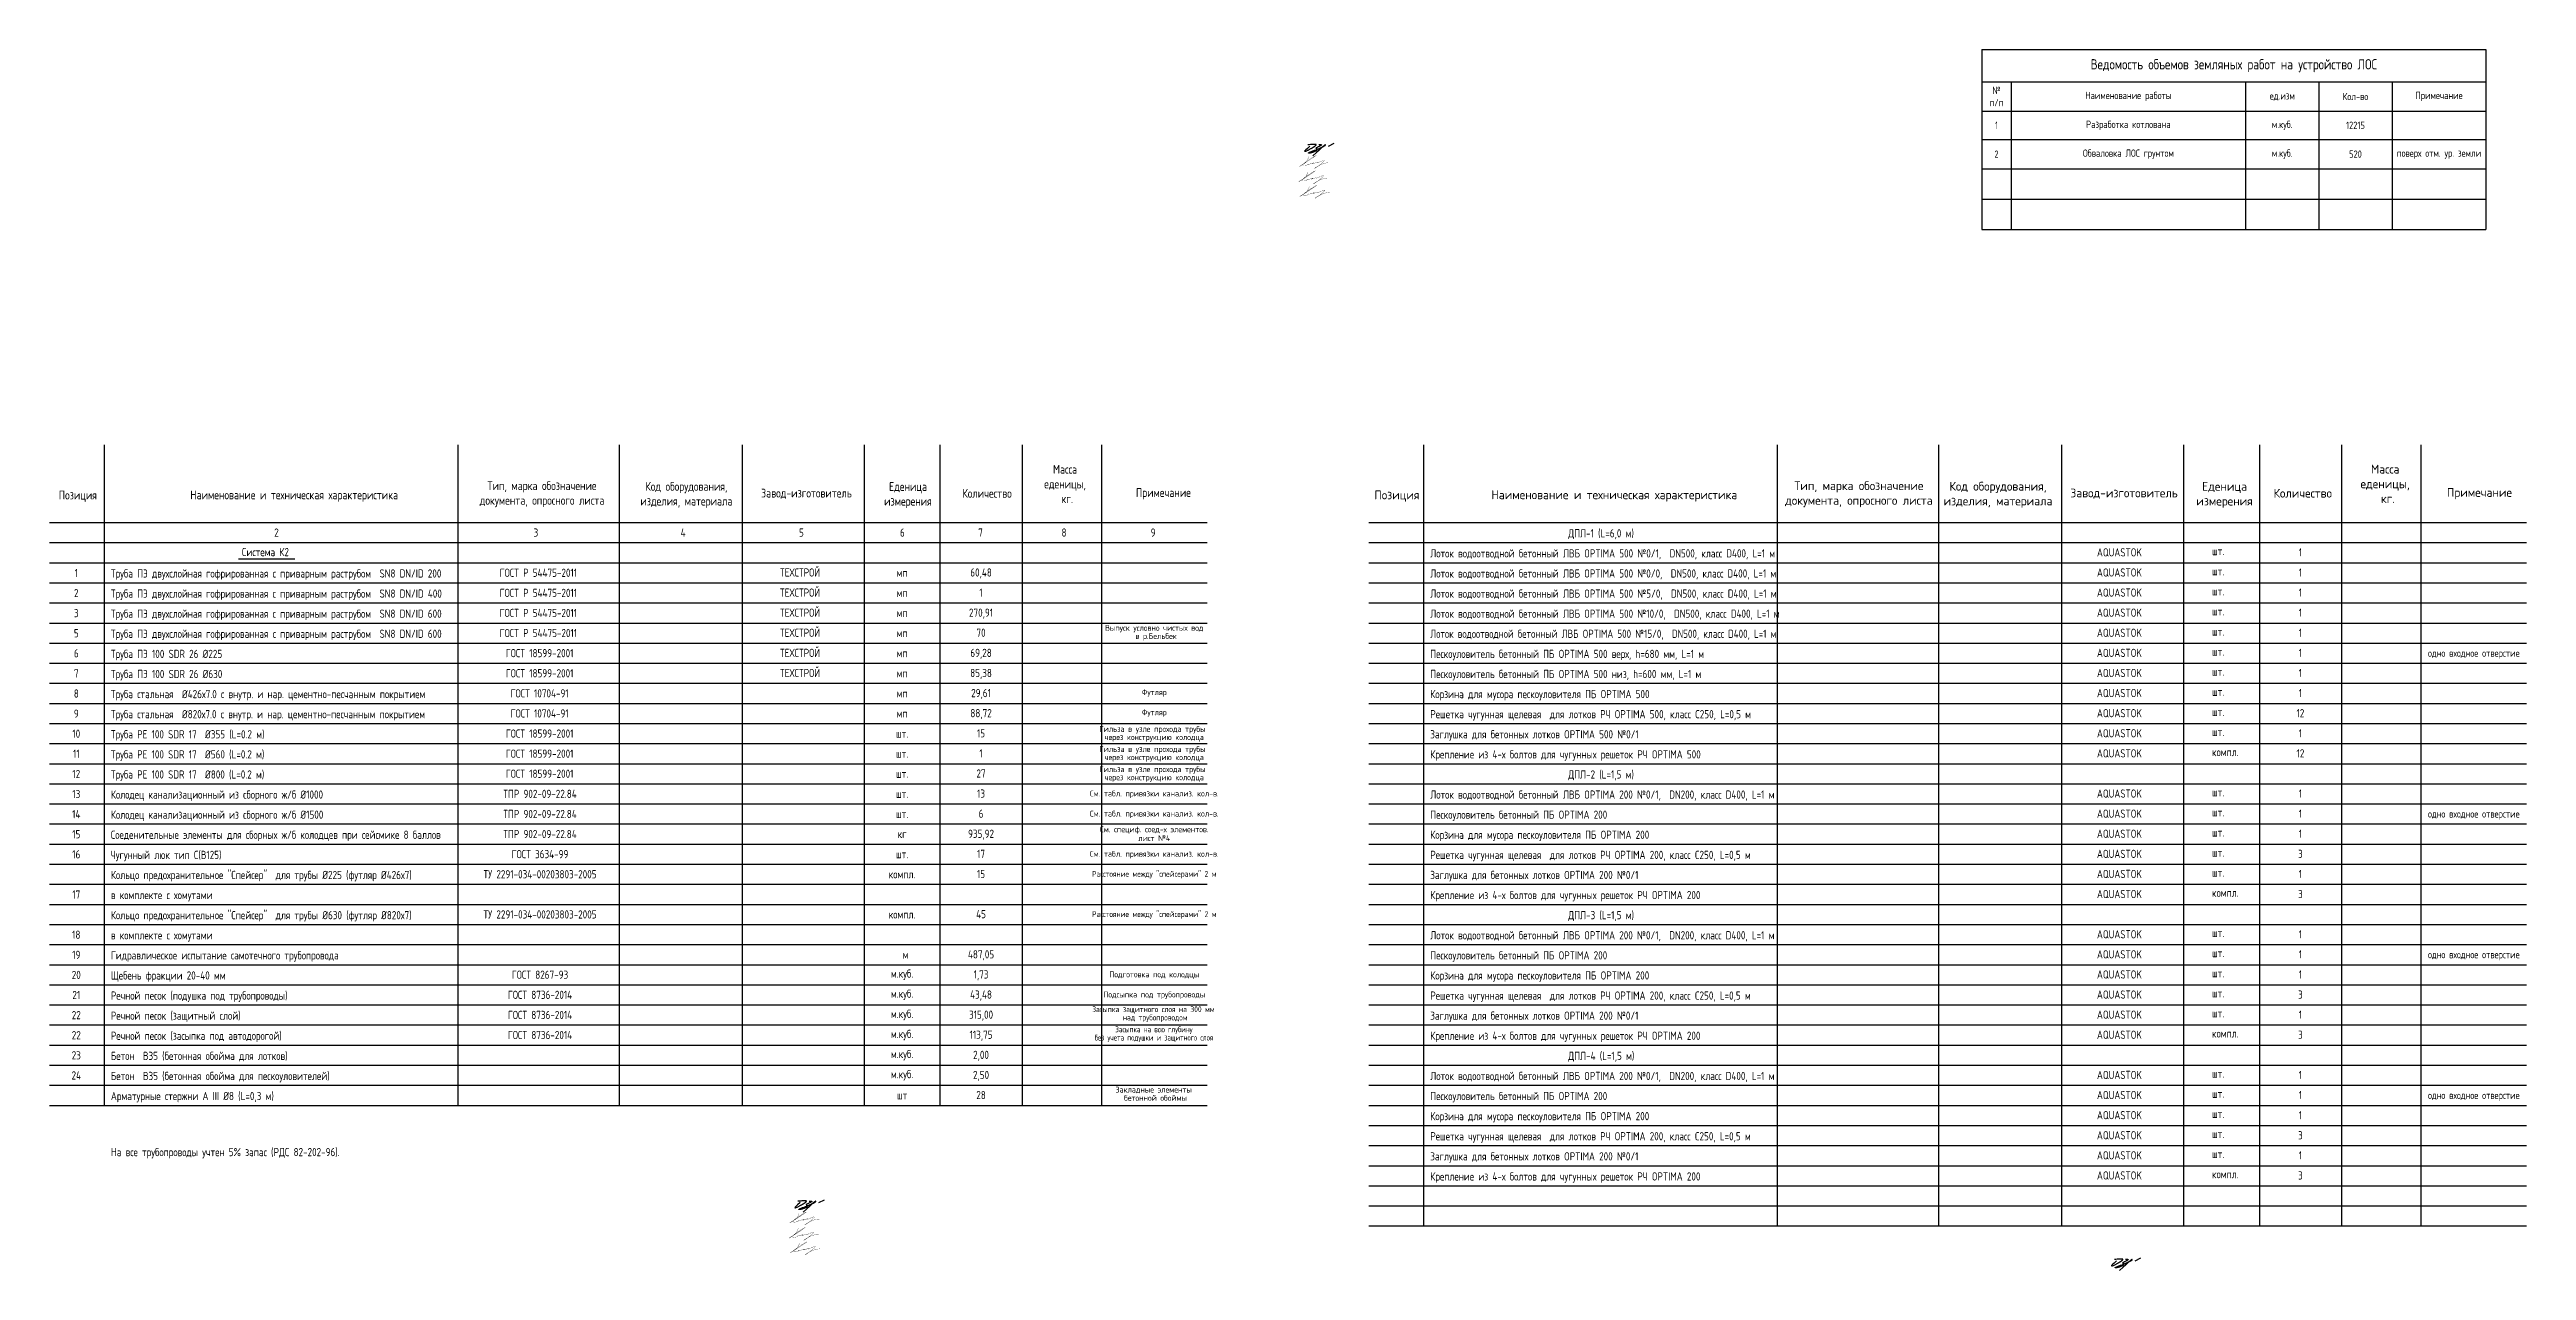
# Model space of a CAD drawing. Header units: millimetres. Extents: x 24859265 to 26550985, y 32092698 to 33532929.
# Drawn here: x 26065992 to 26150515, y 32955167 to 32996811 of the extents above; entities that cross this region are included whole.
import ezdxf
from ezdxf.enums import TextEntityAlignment as Align

# ---------------------------------------------------------------- set-up
doc = ezdxf.new("R2010")
doc.units = ezdxf.units.MM
doc.layers.add('подпись', color=7, linetype='Continuous', lineweight=25)
doc.styles.add('GOST 2.304', font='GOST_0.TTF')

msp = doc.modelspace()

# ---------------------------------------------------------------- texts
at = {"color": 7, "style": 'GOST 2.304'}
for s, height, p in [('2', 279.9942, (26073658.6758, 32980196.263)), ('3', 279.9942, (26082508.9625, 32980196.263)), ('4', 279.9942, (26087528.8809, 32980196.263)), ('5', 279.9942, (26091566.8536, 32980196.263)), ('6', 279.9942, (26095011.9924, 32980196.263)), ('7', 279.9942, (26097681.9101, 32980196.263)), ('8', 279.9942, (26100525.9403, 32980196.263)), ('9', 279.9942, (26103568.8888, 32980196.263)), ('ДПЛ-1 (L=6,0 м)', 279.994209, (26117815.8179, 32980171.2174)), ('Cистема К2 ', 279.994209, (26072550.0751, 32979530.6244)), ('Лоток водоотводной бетонный ЛВБ OPTIMA 500 №0/1,  DN500, класс D400, L=1 м', 279.994209, (26113108.3566, 32979485.646)), ('шт.', 279.99421, (26139784.2745, 32979563.6245)), ('Труба ПЭ двухслойная гофрированная с приварным раструбом  SN8 DN/ID 200', 279.994209, (26068084.6808, 32978800.0745)), ('Лоток водоотводной бетонный ЛВБ OPTIMA 500 №0/0,  DN500, класс D400, L=1 м', 279.994209, (26113108.3566, 32978800.0745)), ('шт.', 279.99421, (26139784.2745, 32978878.0531)), ('Труба ПЭ двухслойная гофрированная с приварным раструбом  SN8 DN/ID 400 ', 279.994209, (26068084.6808, 32978114.5031)), ('Лоток водоотводной бетонный ЛВБ OPTIMA 500 №5/0,  DN500, класс D400, L=1 м', 279.994209, (26113108.3566, 32978114.5031)), ('шт.', 279.99421, (26139784.2745, 32978192.4816)), ('Труба ПЭ двухслойная гофрированная с приварным раструбом  SN8 DN/ID 600 ', 279.994209, (26068084.6808, 32977428.9317)), ('Труба ПЭ двухслойная гофрированная с приварным раструбом  SN8 DN/ID 600 ', 279.994209, (26068084.6808, 32976743.3603)), ('Лоток водоотводной бетонный ЛВБ OPTIMA 500 №10/0,  DN500, класс D400, L=1 м', 279.994209, (26113108.3566, 32977428.9317)), ('шт.', 279.99421, (26139784.2745, 32977506.9102)), ('шт.', 279.99421, (26139784.2745, 32976821.3388)), ('Труба ПЭ 100 SDR 26 %%C225', 279.994209, (26068084.6808, 32976057.7888)), ('Пескоуловитель бетонный ПБ OPTIMA 500 верх, h=680 мм, L=1 м', 279.994209, (26113108.3566, 32976057.7888)), ('шт.', 279.99421, (26139784.2745, 32976135.7674)), ('шт.', 279.99421, (26139784.2745, 32976135.7674)), ('Труба ПЭ 100 SDR 26 %%C630', 279.994209, (26068084.6808, 32975372.2174)), ('Пескоуловитель бетонный ПБ OPTIMA 500 низ, h=600 мм, L=1 м', 279.994209, (26113108.3566, 32975372.2174)), ('шт.', 279.99421, (26139784.2745, 32975450.1959)), ('Труба стальная  %%C426х7.0 с внутр. и нар. цементно-песчанным покрытием', 279.994209, (26068084.6808, 32974686.646)), ('Корзина для мусора пескоуловителя ПБ OPTIMA 500', 279.994209, (26113108.3566, 32974686.646)), ('шт.', 279.99421, (26139784.2745, 32974764.6245)), ('Труба стальная  %%C820х7.0 с внутр. и нар. цементно-песчанным покрытием', 279.994209, (26068084.6808, 32974001.0745)), ('Труба PE 100 SDR 17  %%C355 (L=0.2 м) ', 279.994209, (26068084.6808, 32973315.5031)), ('Заглушка для бетонных лотков OPTIMA 500 №0/1', 279.994209, (26113108.3566, 32973315.5031)), ('Решетка чугунная щелевая  для лотков РЧ OPTIMA 500, класс C250, L=0,5 м', 279.994209, (26113108.3566, 32974001.0745)), ('шт.', 279.99421, (26139784.2745, 32974079.0531)), ('шт.', 279.99421, (26139784.2745, 32973393.4817)), ('Труба PE 100 SDR 17  %%C560 (L=0.2 м) ', 279.994209, (26068084.6808, 32972629.9317)), ('Крепление из 4-х болтов для чугунных решеток РЧ OPTIMA 500', 279.994209, (26113108.3566, 32972629.9317)), ('компл.', 279.99421, (26139784.2745, 32972707.9102)), ('Труба PE 100 SDR 17  %%C800 (L=0.2 м) ', 279.994209, (26068084.6808, 32971944.3603)), ('ДПЛ-2 (L=1,5 м)', 279.994209, (26117815.8179, 32971944.3603)), ('Колодец канализационный из сборного ж/б %%C1000', 279.994209, (26068084.6808, 32971258.7888)), ('Лоток водоотводной бетонный ЛВБ OPTIMA 200 №0/1,  DN200, класс D400, L=1 м', 279.994209, (26113108.3566, 32971258.7888)), ('шт.', 279.99421, (26139784.2745, 32971336.7674)), ('Соеденительные элементы для сборных ж/б колодцев при сейсмике 8 баллов', 279.994209, (26068084.6808, 32969887.646)), ('Колодец канализационный из сборного ж/б %%C1500', 279.994209, (26068084.6808, 32970573.2174)), ('Пескоуловитель бетонный ПБ OPTIMA 200 ', 279.994209, (26113108.3566, 32970573.2174)), ('Корзина для мусора пескоуловителя ПБ OPTIMA 200', 279.994209, (26113108.3566, 32969887.646)), ('шт.', 279.99421, (26139784.2745, 32970651.196)), ('шт.', 279.99421, (26139784.2745, 32969965.6245)), ('Чугунный люк тип С(В125) ', 279.994209, (26068084.6808, 32969202.0746)), ('Решетка чугунная щелевая  для лотков РЧ OPTIMA 200, класс C250, L=0,5 м', 279.994209, (26113108.3566, 32969202.0746)), ('шт.', 279.99421, (26139784.2745, 32969280.0531)), ('Кольцо предохранительное "Спейсер"  для трубы %%C225 (футляр %%C426х7)', 279.994209, (26068084.6808, 32968516.5031)), ('Заглушка для бетонных лотков OPTIMA 200 №0/1', 279.994209, (26113108.3566, 32968516.5031)), ('шт.', 279.99421, (26139784.2745, 32968594.4817)), ('в комплекте с хомутами', 279.994209, (26068084.6808, 32967830.9317)), ('Крепление из 4-х болтов для чугунных решеток РЧ OPTIMA 200', 279.994209, (26113108.3566, 32967830.9317)), ('компл.', 279.99421, (26139784.2745, 32967908.9102)), ('Кольцо предохранительное "Спейсер"  для трубы %%C630 (футляр %%C820х7)', 279.994209, (26068084.6808, 32967145.3603)), ('ДПЛ-3 (L=1,5 м)', 279.994209, (26117815.8179, 32967145.3603)), ('в комплекте с хомутами', 279.994209, (26068084.6808, 32966459.7889)), ('Гидравлическое испытание самотечного трубопровода ', 279.994209, (26068084.6808, 32965774.2174)), ('Лоток водоотводной бетонный ЛВБ OPTIMA 200 №0/1,  DN200, класс D400, L=1 м', 279.994209, (26113108.3566, 32966459.7889)), ('Пескоуловитель бетонный ПБ OPTIMA 200 ', 279.994209, (26113108.3566, 32965774.2174)), ('шт.', 279.99421, (26139784.2745, 32966537.7674)), ('шт.', 279.99421, (26139784.2745, 32965852.196)), ('Щебень фракции 20-40 мм ', 279.994209, (26068084.6808, 32965088.646)), ('Корзина для мусора пескоуловителя ПБ OPTIMA 200', 279.994209, (26113108.3566, 32965088.646)), ('шт.', 279.99421, (26139784.2745, 32965166.6245)), ('Речной песок (подушка под трубопроводы)', 279.994209, (26068084.6808, 32964403.0746)), ('Решетка чугунная щелевая  для лотков РЧ OPTIMA 200, класс C250, L=0,5 м', 279.994209, (26113108.3566, 32964403.0746)), ('шт.', 279.99421, (26139784.2745, 32964481.0531)), ('Речной песок (защитный слой)', 279.994209, (26068084.6808, 32963717.5031)), ('Заглушка для бетонных лотков OPTIMA 200 №0/1', 279.994209, (26113108.3566, 32963717.5031)), ('шт.', 279.99421, (26139784.2745, 32963795.4817)), ('Речной песок (засыпка под автодорогой)', 279.994209, (26068084.6808, 32963031.9317)), ('Бетон  В35 (бетонная обойма для лотков)', 279.994209, (26068084.6808, 32962346.3603)), ('Крепление из 4-х болтов для чугунных решеток РЧ OPTIMA 200', 279.994209, (26113108.3566, 32963031.9317)), ('ДПЛ-4 (L=1,5 м)', 279.994209, (26117815.8179, 32962346.3603)), ('компл.', 279.99421, (26139784.2745, 32963109.9103)), ('Бетон  В35 (бетонная обойма для пескоуловителей)', 279.994209, (26068084.6808, 32961660.7889)), ('Лоток водоотводной бетонный ЛВБ OPTIMA 200 №0/1,  DN200, класс D400, L=1 м', 279.994209, (26113108.3566, 32961660.7889)), ('шт.', 279.99421, (26139784.2745, 32961738.7674)), ('Арматурные стержни А III %%C8 (L=0,3 м)', 279.994209, (26068084.6808, 32960975.2174)), ('Пескоуловитель бетонный ПБ OPTIMA 200 ', 279.994209, (26113108.3566, 32960975.2174)), ('шт.', 279.99421, (26139784.2745, 32961053.196)), ('Корзина для мусора пескоуловителя ПБ OPTIMA 200', 279.994209, (26113108.3566, 32960289.646)), ('шт.', 279.99421, (26139784.2745, 32960367.6246)), ('На все трубопроводы учтен 5%%% запас (РДС 82-202-96).', 279.994209, (26068084.6808, 32959063.7092)), ('Заглушка для бетонных лотков OPTIMA 200 №0/1', 279.994209, (26113108.3566, 32958918.5032)), ('Решетка чугунная щелевая  для лотков РЧ OPTIMA 200, класс C250, L=0,5 м', 279.994209, (26113108.3566, 32959604.0746)), ('шт.', 279.99421, (26139784.2745, 32959682.0531)), ('шт.', 279.99421, (26139784.2745, 32958996.4817)), ('Крепление из 4-х болтов для чугунных решеток РЧ OPTIMA 200', 279.994209, (26113108.3566, 32958232.9317)), ('компл.', 279.99421, (26139784.2745, 32958310.9103))]:
    msp.add_text(s, height=height, dxfattribs=at).set_placement(p)
for s, height, p in [('AQUASTOK', 279.99421, (26136625.1074, 32979659.7269)), ('1', 279.9942, (26142802.3359, 32979659.7269)), ('1', 279.9942, (26066904.3131, 32978958.5023)), ('ТЕХСТРОЙ', 279.99421, (26091601.4316, 32978974.1555)), ('60,48', 279.99421, (26097778.6601, 32978974.1555)), ('AQUASTOK', 279.99421, (26136625.1074, 32978974.1555)), ('1', 279.9942, (26142802.3359, 32978974.1555)), ('2', 279.9942, (26066904.3131, 32978272.9309)), ('ТЕХСТРОЙ', 279.99421, (26091601.4316, 32978288.584)), ('ТЕХСТРОЙ', 279.99421, (26091601.4316, 32977603.0126)), ('1', 279.9942, (26097778.6601, 32978288.584)), ('AQUASTOK', 279.99421, (26136625.1074, 32978288.584)), ('1', 279.9942, (26142802.3359, 32978288.584)), ('3', 279.9942, (26066904.3131, 32977587.3595)), ('5', 279.9942, (26066904.3131, 32976901.788)), ('ТЕХСТРОЙ', 279.99421, (26091601.4316, 32976917.4412)), ('270,91', 279.99421, (26097778.6601, 32977603.0126)), ('70', 279.99421, (26097778.6601, 32976917.4412)), ('Выпуск условно чистых вод', 200, (26103689.0417, 32977086.35)), ('AQUASTOK', 279.99421, (26136625.1074, 32977603.0126)), ('AQUASTOK', 279.99421, (26136625.1074, 32976917.4412)), ('1', 279.9942, (26142802.3359, 32977603.0126)), ('1', 279.9942, (26142802.3359, 32976917.4412)), ('6', 279.9942, (26066904.3131, 32976216.2166)), ('ТЕХСТРОЙ', 279.99421, (26091601.4316, 32976231.8698)), ('69,28', 279.99421, (26097778.6601, 32976231.8698)), (' в р.Бельбек', 200, (26103689.0417, 32976806.6992)), ('AQUASTOK', 279.99421, (26136625.1074, 32976231.8698)), ('AQUASTOK', 279.99421, (26136625.1074, 32976231.8698)), ('1', 279.9942, (26142802.3359, 32976231.8698)), ('1', 279.9942, (26142802.3359, 32976231.8698)), ('одно входное отверстие', 250, (26148718.5306, 32976223.4373)), ('7', 279.9942, (26066904.3131, 32975530.6452)), ('ТЕХСТРОЙ', 279.99421, (26091601.4316, 32975546.2983)), ('85,38', 279.99421, (26097778.6601, 32975546.2983)), ('AQUASTOK', 279.99421, (26136625.1074, 32975546.2983)), ('1', 279.9942, (26142802.3359, 32975546.2983)), ('8', 279.9942, (26066904.3131, 32974845.0738)), ('29,61', 279.99421, (26097778.6601, 32974860.7269)), ('Футляр', 200, (26103689.0417, 32974890.4018)), ('AQUASTOK', 279.99421, (26136625.1074, 32974860.7269)), ('1', 279.9942, (26142802.3359, 32974860.7269)), ('10', 279.99421, (26066904.3131, 32973473.9309)), ('9', 279.9942, (26066904.3131, 32974159.5023)), ('88,72', 279.99421, (26097778.6601, 32974175.1555)), ('15', 279.99421, (26097778.6601, 32973489.5841)), ('Гильза в узле прохода трубы ', 200, (26103689.0417, 32973636.1555)), ('Футляр', 200, (26103689.0417, 32974204.8304)), ('AQUASTOK', 279.99421, (26136625.1074, 32974175.1555)), ('AQUASTOK', 279.99421, (26136625.1074, 32973489.5841)), ('12', 279.99421, (26142802.3359, 32974175.1555)), ('1', 279.9942, (26142802.3359, 32973489.5841)), ('11', 279.99421, (26066904.3131, 32972788.3595)), ('1', 279.9942, (26097778.6601, 32972804.0126)), ('Гильза в узле прохода трубы ', 200, (26103689.0417, 32972950.5841)), ('через конструкцию колодца', 200, (26103689.0417, 32973358.0229)), ('через конструкцию колодца', 200, (26103689.0417, 32972672.4515)), ('AQUASTOK', 279.99421, (26136625.1074, 32972804.0126)), ('12', 279.99421, (26142802.3359, 32972804.0126)), ('12', 279.99421, (26066904.3131, 32972102.7881)), ('27', 279.99421, (26097778.6601, 32972118.4412)), ('Гильза в узле прохода трубы ', 200, (26103689.0417, 32972265.0126)), ('через конструкцию колодца', 200, (26103689.0417, 32971986.8801)), ('13', 279.99421, (26066904.3131, 32971417.2166)), ('13', 279.99421, (26097778.6601, 32971432.8698)), ('См. табл. привязки канализ. кол-в.', 200, (26103689.0417, 32971434.2694)), ('AQUASTOK', 279.99421, (26136625.1074, 32971432.8698)), ('1', 279.9942, (26142802.3359, 32971432.8698)), ('14', 279.99421, (26066904.3131, 32970731.6452)), ('15', 279.99421, (26066904.3131, 32970046.0738)), ('935,92', 279.99421, (26097778.6601, 32970061.7269)), ('6', 279.9942, (26097778.6601, 32970747.2983)), ('См. табл. привязки канализ. кол-в.', 200, (26103689.0417, 32970748.698)), ('См. специф. соед-х элементов.', 200, (26103689.0417, 32970213.1266)), ('AQUASTOK', 279.99421, (26136625.1074, 32970747.2983)), ('AQUASTOK', 279.99421, (26136625.1074, 32970061.7269)), ('1', 279.9942, (26142802.3359, 32970747.2983)), ('1', 279.9942, (26142802.3359, 32970061.7269)), ('одно входное отверстие', 250, (26148718.5306, 32970738.8659)), ('16', 279.99421, (26066904.3131, 32969360.5024)), ('17', 279.99421, (26097778.6601, 32969376.1555)), ('См. табл. привязки канализ. кол-в.', 200, (26103689.0417, 32969377.5551)), ('лист №4', 200, (26103689.0417, 32969913.1266)), ('AQUASTOK', 279.99421, (26136625.1074, 32969376.1555)), ('3', 279.9942, (26142802.3359, 32969376.1555)), ('15', 279.99421, (26097778.6601, 32968690.5841)), ('AQUASTOK', 279.99421, (26136625.1074, 32968690.5841)), ('1', 279.9942, (26142802.3359, 32968690.5841)), ('17', 279.99421, (26066904.3131, 32967989.3595)), ('AQUASTOK', 279.99421, (26136625.1074, 32968005.0126)), ('3', 279.9942, (26142802.3359, 32968005.0126)), ('45', 279.99421, (26097778.6601, 32967319.4412)), ('AQUASTOK', 279.99421, (26136625.1074, 32966633.8698)), ('1', 279.9942, (26142802.3359, 32966633.8698)), ('18', 279.99421, (26066904.3131, 32966618.2166)), ('19', 279.99421, (26066904.3131, 32965932.6452)), ('487,05', 279.99421, (26097778.6601, 32965948.2984)), ('AQUASTOK', 279.99421, (26136625.1074, 32965948.2984)), ('1', 279.9942, (26142802.3359, 32965948.2984)), ('одно входное отверстие', 250, (26148718.5306, 32965939.8659)), ('20', 279.99421, (26066904.3131, 32965247.0738)), ('1,73', 279.99421, (26097778.6601, 32965262.7269)), ('Подготовка под колодцы', 200, (26103689.0417, 32965264.1266)), ('AQUASTOK', 279.99421, (26136625.1074, 32965262.7269)), ('1', 279.9942, (26142802.3359, 32965262.7269)), ('21', 279.99421, (26066904.3131, 32964561.5024)), ('43,48', 279.99421, (26097778.6601, 32964577.1555)), ('Подсыпка под трубопроводы', 200, (26103689.0417, 32964578.5551)), ('AQUASTOK', 279.99421, (26136625.1074, 32964577.1555)), ('3', 279.9942, (26142802.3359, 32964577.1555)), ('22', 279.99421, (26066904.3131, 32963875.9309)), ('315,00', 279.99421, (26097778.6601, 32963891.5841)), ('AQUASTOK', 279.99421, (26136625.1074, 32963891.5841)), ('1', 279.9942, (26142802.3359, 32963891.5841)), ('23', 279.99421, (26066904.3131, 32962504.7881)), ('22', 279.99421, (26066904.3131, 32963190.3595)), ('113,75', 279.99421, (26097778.6601, 32963206.0127)), ('2,00', 279.99421, (26097778.6601, 32962520.4412)), ('AQUASTOK', 279.99421, (26136625.1074, 32963206.0127)), ('3', 279.9942, (26142802.3359, 32963206.0127)), ('24', 279.99421, (26066904.3131, 32961819.2167)), ('2,50', 279.99421, (26097778.6601, 32961834.8698)), ('AQUASTOK', 279.99421, (26136625.1074, 32961834.8698)), ('1', 279.9942, (26142802.3359, 32961834.8698)), ('28', 279.99421, (26097778.6601, 32961149.2984)), ('Закладные элементы ', 200, (26103732.6801, 32961334.5955)), ('бетонной обоймы', 200, (26103732.6801, 32961051.7104)), ('AQUASTOK', 279.99421, (26136625.1074, 32961149.2984)), ('1', 279.9942, (26142802.3359, 32961149.2984)), ('одно входное отверстие', 250, (26148718.5306, 32961140.8659)), ('AQUASTOK', 279.99421, (26136625.1074, 32960463.727)), ('1', 279.9942, (26142802.3359, 32960463.727)), ('AQUASTOK', 279.99421, (26136625.1074, 32959778.1555)), ('AQUASTOK', 279.99421, (26136625.1074, 32959092.5841)), ('3', 279.9942, (26142802.3359, 32959778.1555)), ('1', 279.9942, (26142802.3359, 32959092.5841)), ('AQUASTOK', 279.99421, (26136625.1074, 32958407.0127)), ('3', 279.9942, (26142802.3359, 32958407.0127))]:
    msp.add_text(s, height=height, dxfattribs=at).set_placement(p, align=Align.MIDDLE_CENTER)
for s, height, p in [('ГОСТ Р 54475-2011', 279.994209, (26082673.3647, 32978965.447)), ('мп', 279.99421, (26095084.1713, 32978964.8514)), ('ГОСТ Р 54475-2011', 279.994209, (26082673.3647, 32978279.8755)), ('мп', 279.99421, (26095084.1713, 32978279.28)), ('ГОСТ Р 54475-2011', 279.994209, (26082673.3647, 32977594.3041)), ('ГОСТ Р 54475-2011', 279.994209, (26082673.3647, 32976908.7327)), ('мп', 279.99421, (26095084.1713, 32977593.7085)), ('мп', 279.99421, (26095084.1713, 32976908.1371)), ('ГОСТ 18599-2001', 279.994209, (26082715.8158, 32976223.1613)), ('мп', 279.99421, (26095084.1713, 32976222.5657)), ('ГОСТ 18599-2001', 279.994209, (26082715.8158, 32975537.5898)), ('мп', 279.99421, (26095084.1713, 32975536.9943)), ('ГОСТ 10704-91', 279.994209, (26082715.8158, 32974852.0184)), ('мп', 279.99421, (26095084.1713, 32974851.4228)), ('ГОСТ 18599-2001', 279.994209, (26082715.8158, 32973480.8756)), ('ГОСТ 10704-91', 279.994209, (26082715.8158, 32974166.447)), ('шт.', 279.99421, (26095084.1713, 32973480.28)), ('мп', 279.99421, (26095084.1713, 32974165.8514)), ('ГОСТ 18599-2001', 279.994209, (26082715.8158, 32972795.3041)), ('шт.', 279.99421, (26095084.1713, 32972794.7086)), ('ГОСТ 18599-2001', 279.994209, (26082715.8158, 32972109.7327)), ('шт.', 279.99421, (26095084.1713, 32972109.1371)), ('ТПР 902-09-22.84', 279.994209, (26082729.0042, 32971424.1613)), ('шт.', 279.99421, (26095084.1713, 32971423.5657)), ('ТПР 902-09-22.84', 279.994209, (26082729.0042, 32970738.5898)), ('ТПР 902-09-22.84', 279.994209, (26082729.0042, 32970053.0184)), ('шт.', 279.99421, (26095084.1713, 32970737.9943)), ('ГОСТ 3634-99', 279.994209, (26082729.0042, 32969367.447)), ('шт.', 279.99421, (26095084.1713, 32969366.8514)), ('кг', 279.99421, (26095084.1713, 32970052.4229)), ('ТУ 2291-034-00203803-2005', 279.994209, (26082729.0042, 32968681.8756)), ('компл.', 279.99421, (26095084.1713, 32968681.28)), ('ТУ 2291-034-00203803-2005', 279.994209, (26082729.0042, 32967310.7327)), ('компл.', 279.99421, (26095084.1713, 32967310.1371)), ('м', 279.9942, (26095202.4514, 32965938.9943)), ('ГОСТ 8267-93', 279.994209, (26082729.0042, 32965254.0184)), ('м.куб.', 279.99421, (26095084.1713, 32965253.4229)), ('ГОСТ 8736-2014', 279.994209, (26082729.0042, 32964568.447)), ('м.куб.', 279.99421, (26095084.1713, 32964567.8514)), ('ГОСТ 8736-2014', 279.994209, (26082729.0042, 32963882.8756)), ('м.куб.', 279.99421, (26095084.1713, 32963882.28)), ('ГОСТ 8736-2014', 279.994209, (26082729.0042, 32963197.3042)), ('м.куб.', 279.99421, (26095084.1713, 32963196.7086)), ('м.куб.', 279.99421, (26095084.1713, 32962511.1372)), ('м.куб.', 279.99421, (26095084.1713, 32961825.5657)), ('шт', 279.99421, (26095084.1713, 32961139.9943))]:
    msp.add_text(s, height=height, dxfattribs=at).set_placement(p, align=Align.MIDDLE)
at = {"color": 7, "style": 'GOST 2.304', "width": 0.99}
msp.add_text('Лоток водоотводной бетонный ЛВБ OPTIMA 500 №15/0,  DN500, класс D400, L=1 м', height=279.994209, dxfattribs=at).set_placement((26113108.3566, 32976743.3603))
at = {"color": 7, "style": 'GOST 2.304'}
for s, width, p in [('Расстояние между "спейсерами" 2 м', 0.95, (26103689.0417, 32968691.9837)), ('Расстояние между "спейсерами" 2 м', 0.95, (26103689.0417, 32967320.8409)), ('Засыпка защитного слоя на 300 мм ', 0.95, (26103720.1607, 32964076.8812)), ('Засыпка на всю глубину ', 0.88, (26103732.6801, 32963391.3098)), ('над трубопроводом', 0.95, (26103720.1607, 32963793.9961)), ('без учета подушки и защитного слоя ', 0.88, (26103732.6801, 32963108.4247))]:
    msp.add_text(s, height=200, dxfattribs=dict(at, width=width)).set_placement(p, align=Align.MIDDLE_CENTER)
at = {"color": 0, "attachment_point": 2, "style": 'GOST 2.304'}
for s, insert, char_height, width in [('Тип, марка обозначение \\Pдокумента, опросного листа', (26082798.2501, 32982086.4895), 300.964966, 5505.924397), ('Код оборудования, изделия, материала', (26087723.4822, 32982060.8148), 300.964966, 3970.046087), ('Еденица измерения', (26095285.7121, 32982056.2007), 300.964966, 2854.506929), ('Масса \\Pеденицы,\\P кг.', (26100645.7382, 32982645.2928), 300.96497, 2854.506929), ('{\\fGOST Common|b0|i0|c204|p34;Тип\\fGOST Common|b0|i0|c186|p34;,\\fGOST Common|b0|i0|c204|p34; марка обозначение документа\\fGOST Common|b0|i0|c186|p34;,\\fGOST Common|b0|i0|c204|p34; опросного листа}', (26127734.2825, 32982084.7331), 300.9649658, 5505.924397), ('{\\fGOST Common|b0|i0|c204|p34;Код оборудования\\fGOST Common|b0|i0|c186|p34;,\\fGOST Common|b0|i0|c204|p34; изделия\\fGOST Common|b0|i0|c186|p34;,\\fGOST Common|b0|i0|c204|p34; материала}', (26132482.0662, 32982065.6438), 300.9649658, 3970.046087), ('{\\fGOST Common|b0|i0|c204|p34;Еденица измерения}', (26140212.1395, 32982061.0297), 300.964966, 2854.506929), ('{\\fGOST Common|b0|i0|c204|p34;Масса \\Pеденицы\\fGOST Common|b0|i0|c186|p34;,\\fGOST Common|b0|i0|c204|p34;\\P кг\\fGOST Common|b0|i0|c186|p34;.}', (26145693.8167, 32982650.1218), 300.964966, 2854.506929), ('Позиция', (26066957.9698, 32981765.033), 300.96497, 1860.9496), ('Наименование и техническая характеристика ', (26074340.4131, 32981770.0738), 300.964966, 9313.302421), ('Завод-изготовитель', (26091822.0987, 32981832.5068), 300.964966, 2854.506929), ('Количество', (26097982.3511, 32981824.3377), 300.96497, 2854.506929), ('Примечание', (26104001.3872, 32981850.1074), 300.96497, 2854.506929), ('{\\fGOST Common|b0|i0|c204|p34;Позиция}', (26111970.1402, 32981769.862), 300.964966, 1860.9496), ('{\\fGOST Common|b0|i0|c204|p34;Наименование и техническая характеристика }', (26119388.4916, 32981774.9028), 300.964966, 9313.302421), ('{\\fGOST Common|b0|i0|c204|p34;Завод\\fGOST Common|b0|i0|c186|p34;-\\fGOST Common|b0|i0|c204|p34;изготовитель}', (26136782.9509, 32981837.3358), 300.9649658, 2854.506929), ('{\\fGOST Common|b0|i0|c204|p34;Количество}', (26142880.1546, 32981829.1667), 300.964966, 2854.506929), ('{\\fGOST Common|b0|i0|c204|p34;Примечание}', (26148911.3051, 32981854.9364), 300.964966, 2854.506929)]:
    msp.add_mtext(s, dxfattribs=dict(at, insert=insert, char_height=char_height, width=width))

# ---------------------------------------------------------------- blocks, each defined once
blk = doc.blocks.new('Косов')
at = {"layer": 'подпись', "color": 5, "lineweight": 30, "const_width": 0.0751}
blk.add_lwpolyline([(0, 0), (-0.07, -0.19), (-0.14, -0.36), (-0.2, -0.51), (-0.26, -0.65), (-0.31, -0.77), (-0.36, -0.87), (-0.41, -0.97), (-0.46, -1.07), (-0.51, -1.16), (-0.56, -1.26), (-0.62, -1.35), (-0.69, -1.44), (-0.76, -1.54), (-0.85, -1.64), (-0.96, -1.74), (-1.09, -1.84), (-1.23, -1.95), (-1.39, -2.06), (-1.57, -2.18), (-1.75, -2.3), (-1.94, -2.42), (-2.13, -2.54), (-2.32, -2.66), (-2.5, -2.78), (-2.67, -2.89), (-2.82, -2.99), (-2.91, -3.07), (-2.94, -3.1), (-2.89, -3.08), (-2.73, -2.99), (-2.46, -2.82), (-2.05, -2.56), (-1.49, -2.2), (-0.83, -1.77), (-0.12, -1.3), (0.58, -0.83), (1.23, -0.4), (1.76, -0.03), (2.13, 0.23), (2.28, 0.36), (2.17, 0.32), (1.85, 0.15), (1.36, -0.14), (0.77, -0.5), (0.14, -0.91), (-0.49, -1.33), (-1.05, -1.73), (-1.5, -2.08), (-1.78, -2.36), (-1.91, -2.57), (-1.92, -2.71), (-1.83, -2.8), (-1.67, -2.85), (-1.46, -2.86), (-1.24, -2.84), (-1.02, -2.81), (-0.84, -2.77), (-0.68, -2.72), (-0.56, -2.67), (-0.46, -2.61), (-0.38, -2.56), (-0.33, -2.5), (-0.29, -2.46), (-0.26, -2.42), (-0.24, -2.38), (-0.23, -2.36), (-0.23, -2.35), (-0.23, -2.34), (-0.24, -2.34), (-0.24, -2.35), (-0.24, -2.36), (-0.25, -2.39), (-0.24, -2.42), (-0.24, -2.46), (-0.23, -2.49), (-0.22, -2.53), (-0.21, -2.56), (-0.2, -2.58), (-0.2, -2.59), (-0.2, -2.59), (-0.2, -2.57), (-0.21, -2.53), (-0.23, -2.49), (-0.24, -2.45), (-0.26, -2.4), (-0.27, -2.36), (-0.29, -2.33), (-0.29, -2.31), (-0.3, -2.31), (-0.29, -2.32), (-0.27, -2.34), (-0.23, -2.36), (-0.17, -2.38), (-0.08, -2.39), (0.03, -2.39), (0.18, -2.36), (0.37, -2.32), (0.58, -2.25), (0.8, -2.18), (1.01, -2.1), (1.21, -2.03), (1.38, -1.97), (1.51, -1.93), (1.58, -1.91), (1.58, -1.93), (1.53, -1.97), (1.45, -2.03), (1.36, -2.09), (1.27, -2.16), (1.21, -2.21), (1.18, -2.25), (1.23, -2.25), (1.34, -2.22), (1.52, -2.17), (1.74, -2.09), (1.98, -2.01), (2.23, -1.93), (2.45, -1.85), (2.64, -1.79), (2.77, -1.76), (2.83, -1.77), (2.83, -1.8), (2.8, -1.84), (2.75, -1.89), (2.71, -1.93), (2.7, -1.96), (2.73, -1.96), (2.83, -1.93), (3.02, -1.85), (3.27, -1.74), (3.56, -1.61), (3.88, -1.47), (4.2, -1.34), (4.49, -1.22), (4.73, -1.14), (4.9, -1.11), (4.99, -1.13), (4.99, -1.2), (4.93, -1.31), (4.8, -1.46), (4.63, -1.64), (4.41, -1.84), (4.17, -2.05), (3.92, -2.27), (3.65, -2.48), (3.39, -2.69), (3.13, -2.89), (2.88, -3.07), (2.64, -3.24), (2.43, -3.39), (2.23, -3.52), (2.07, -3.62), (1.94, -3.7), (1.84, -3.75), (1.79, -3.76), (1.79, -3.74), (1.85, -3.69), (1.97, -3.6), (2.16, -3.47), (2.42, -3.31), (2.75, -3.1), (3.16, -2.87), (3.62, -2.63), (4.14, -2.4), (4.7, -2.19), (5.28, -2.03), (5.89, -1.92), (6.5, -1.88)], dxfattribs=at)
blk = doc.blocks.new('Драничников')
at = {"layer": 'подпись', "color": 5, "lineweight": 30}
for points in [[(1.86, 1.95), (0.94, 1.14), (0.35, 0.58), (0.02, 0.22), (-0.09, 0.03), (-0.03, -0.03), (0.15, 0.02), (0.41, 0.12), (0.7, 0.26), (0.97, 0.39), (1.23, 0.51), (1.47, 0.63), (1.69, 0.74), (1.89, 0.84), (2.08, 0.94), (2.27, 1.04), (2.44, 1.13), (2.6, 1.22), (2.76, 1.31), (2.9, 1.39), (3.04, 1.48), (3.17, 1.56), (3.3, 1.64), (3.42, 1.71), (3.53, 1.78), (3.63, 1.86), (3.73, 1.92), (3.82, 1.99), (3.9, 2.05), (3.98, 2.11), (4.04, 2.17), (4.1, 2.22), (4.15, 2.26), (4.18, 2.3), (4.21, 2.34), (4.23, 2.37), (4.24, 2.4), (4.25, 2.42), (4.25, 2.45), (4.26, 2.47), (4.26, 2.49), (4.26, 2.51), (4.26, 2.53), (4.25, 2.55), (4.25, 2.56), (4.24, 2.58), (4.23, 2.59), (4.22, 2.6), (4.2, 2.61), (4.18, 2.62), (4.14, 2.62), (4.1, 2.63), (4.05, 2.63), (3.99, 2.63), (3.91, 2.63), (3.82, 2.63), (3.7, 2.63), (3.57, 2.63), (3.4, 2.63), (3.19, 2.63), (2.92, 2.61), (2.59, 2.59), (2.18, 2.56), (1.68, 2.52), (1.07, 2.47)], [(5.3, 2.57), (5.53, 2.57), (5.71, 2.57), (5.85, 2.57), (5.97, 2.56), (6.05, 2.56), (6.12, 2.56), (6.17, 2.55), (6.2, 2.55), (6.23, 2.54), (6.25, 2.53), (6.26, 2.52), (6.27, 2.5), (6.28, 2.49), (6.28, 2.47), (6.28, 2.45), (6.28, 2.44), (6.28, 2.41), (6.28, 2.39), (6.26, 2.36), (6.24, 2.33), (6.2, 2.29), (6.13, 2.24), (6.04, 2.18), (5.92, 2.12), (5.77, 2.04), (5.6, 1.95), (5.4, 1.85), (5.2, 1.75), (5.01, 1.66), (4.82, 1.56), (4.65, 1.47), (4.5, 1.4), (4.39, 1.33), (4.31, 1.28), (4.26, 1.24), (4.23, 1.2), (4.22, 1.17), (4.23, 1.15), (4.24, 1.13), (4.26, 1.11), (4.29, 1.1), (4.31, 1.08), (4.34, 1.06), (4.36, 1.04), (4.39, 1.02), (4.41, 1), (4.44, 0.97), (4.46, 0.94), (4.49, 0.9), (4.51, 0.86), (4.52, 0.81), (4.53, 0.76), (4.54, 0.71), (4.54, 0.66), (4.53, 0.6), (4.51, 0.54), (4.48, 0.48), (4.45, 0.41), (4.4, 0.35), (4.34, 0.29), (4.26, 0.22), (4.18, 0.15), (4.08, 0.09), (3.97, 0.03), (3.85, -0.04), (3.72, -0.1), (3.57, -0.16), (3.42, -0.22), (3.27, -0.28), (3.11, -0.33), (2.96, -0.38), (2.81, -0.43), (2.66, -0.47), (2.52, -0.51), (2.39, -0.54), (2.26, -0.58), (2.15, -0.6), (2.04, -0.63), (1.94, -0.65), (1.85, -0.66), (1.77, -0.68), (1.69, -0.69), (1.63, -0.69), (1.58, -0.7), (1.53, -0.7), (1.49, -0.69), (1.46, -0.69), (1.43, -0.68), (1.41, -0.67), (1.39, -0.67), (1.38, -0.65), (1.38, -0.64), (1.38, -0.63), (1.38, -0.61), (1.39, -0.59), (1.41, -0.57), (1.42, -0.55), (1.45, -0.53), (1.49, -0.5), (1.55, -0.47), (1.63, -0.43), (1.73, -0.38), (1.87, -0.32), (2.05, -0.24), (2.26, -0.16), (2.51, -0.06), (2.79, 0.05), (3.08, 0.16), (3.38, 0.28), (3.68, 0.39), (3.98, 0.51), (4.26, 0.62), (4.53, 0.72), (4.77, 0.82), (4.99, 0.91), (5.2, 1), (5.39, 1.08), (5.57, 1.16), (5.74, 1.24), (5.9, 1.31), (6.06, 1.38), (6.2, 1.44), (6.35, 1.51), (6.48, 1.57), (6.61, 1.63), (6.74, 1.7), (6.86, 1.75), (6.97, 1.81), (7.08, 1.87), (7.19, 1.93), (7.28, 1.98), (7.38, 2.04), (7.46, 2.09), (7.54, 2.14), (7.62, 2.18), (7.68, 2.23), (7.74, 2.27), (7.79, 2.3), (7.83, 2.33), (7.86, 2.36), (7.88, 2.39), (7.89, 2.41), (7.9, 2.43), (7.89, 2.44), (7.88, 2.46), (7.86, 2.46), (7.83, 2.46), (7.79, 2.46), (7.75, 2.45), (7.7, 2.43), (7.64, 2.41), (7.57, 2.37), (7.5, 2.32), (7.37, 2.21), (7.15, 2.02), (6.78, 1.7), (6.24, 1.21), (5.46, 0.51), (4.41, -0.44), (3.03, -1.67)], [(8.98, 1.97), (11.17, 3.08)]]:
    blk.add_lwpolyline(points, dxfattribs=at)
blk = doc.blocks.new('*T543')
at = {"color": 0, "linetype": 'ByBlock', "lineweight": -2, "transparency": 16777216}
for p, q in [((0, 0), (17200, 0)), ((0, 0), (0, -6143)), ((17200, 0), (17200, -6143)), ((0, -1100), (17200, -1100)), ((1000, -1100), (1000, -6143)), ((9000, -1100), (9000, -6143)), ((11500, -1100), (11500, -6143)), ((14000, -1100), (14000, -6143)), ((0, -2101), (17200, -2101)), ((0, -3067), (17200, -3067)), ((0, -4067), (17200, -4067)), ((0, -5105), (17200, -5105)), ((0, -6143), (17200, -6143))]:
    blk.add_line(p, q, dxfattribs=at)
at = {"color": 0, "transparency": 16777216, "attachment_point": 5, "style": 'GOST 2.304'}
for s, insert, char_height, width in [('Ведомость объемов земляных работ на устройство ЛОС', (8600, -550), 350, 16900), ('№ п/п', (500, -1600), 250, 700), ('Наименование работы', (5000, -1600), 250, 7700), ('ед.изм', (10250, -1600), 250, 2200), ('Кол-во', (12750, -1600), 250, 2200), ('Примечание', (15600, -1600), 250, 2900), ('1', (500, -2584), 250, 700), ('Разработка котлована', (5000, -2584), 250, 7700), ('м.куб.', (10250, -2584), 250, 2200), ('12215', (12750, -2584), 250, 2200), ('2', (500, -3567), 250, 700), ('Обваловка ЛОС грунтом', (5000, -3567), 250, 7700), ('м.куб.', (10250, -3567), 250, 2200), ('520', (12750, -3567), 250, 2200), ('поверх отм. ур. земли', (15600, -3567), 250, 2900)]:
    blk.add_mtext(s, dxfattribs=dict(at, insert=insert, char_height=char_height, width=width))

# ---------------------------------------------------------------- linework, layer by layer
at = {"ltscale": 2}
for p, q in [((26067852.5364, 32983333.3486), (26067852.5364, 32960797.2235)), ((26079927.5819, 32983333.3486), (26079927.5819, 32960797.2235)), ((26085424.6202, 32983333.3486), (26085424.6202, 32960797.2235)), ((26089624.9591, 32983333.3486), (26089624.9591, 32960797.2235)), ((26093791.2691, 32983333.3486), (26093791.2691, 32960797.2235)), ((26096377.3351, 32983333.3486), (26096377.3351, 32960797.2235)), ((26099180.0586, 32983333.3486), (26099180.0586, 32960797.2235)), ((26101895.3656, 32960797.2235), (26101895.3656, 32983333.3486)), ((26065991.5868, 32980678.7949), (26105491.5868, 32980678.7949)), ((26065991.5868, 32979993.2235), (26105491.5868, 32979993.2235)), ((26111015.2626, 32979993.2235), (26150515.2626, 32979993.2235)), ((26065991.5868, 32979307.652), (26105491.5868, 32979307.652)), ((26065991.5868, 32978622.0806), (26105491.5868, 32978622.0806)), ((26111015.2626, 32979307.652), (26150515.2626, 32979307.652)), ((26111015.2626, 32978622.0806), (26150515.2626, 32978622.0806)), ((26065991.5868, 32977936.5092), (26105491.5868, 32977936.5092)), ((26111015.2626, 32977936.5092), (26150515.2626, 32977936.5092)), ((26111015.2626, 32977936.5092), (26150515.2626, 32977936.5092)), ((26065991.5868, 32977250.9378), (26105491.5868, 32977250.9378)), ((26065991.5868, 32977250.9378), (26105491.5868, 32977250.9378)), ((26111015.2626, 32977250.9378), (26150515.2626, 32977250.9378)), ((26111015.2626, 32977250.9378), (26150515.2626, 32977250.9378)), ((26065991.5868, 32976565.3663), (26105491.5868, 32976565.3663)), ((26065991.5868, 32976565.3663), (26105491.5868, 32976565.3663)), ((26111015.2626, 32976565.3663), (26150515.2626, 32976565.3663)), ((26065991.5868, 32975879.7949), (26105491.5868, 32975879.7949)), ((26065991.5868, 32975879.7949), (26105491.5868, 32975879.7949)), ((26111015.2626, 32975879.7949), (26150515.2626, 32975879.7949)), ((26065991.5868, 32975194.2235), (26105491.5868, 32975194.2235)), ((26065991.5868, 32974508.652), (26105491.5868, 32974508.652)), ((26111015.2626, 32975194.2235), (26150515.2626, 32975194.2235)), ((26111015.2626, 32974508.652), (26150515.2626, 32974508.652)), ((26065991.5868, 32973823.0806), (26105491.5868, 32973823.0806)), ((26111015.2626, 32973823.0806), (26150515.2626, 32973823.0806)), ((26065991.5868, 32973137.5092), (26105491.5868, 32973137.5092)), ((26111015.2626, 32973137.5092), (26148769.3696, 32973137.5092)), ((26111015.2626, 32973137.5092), (26150515.2626, 32973137.5092)), ((26065991.5868, 32972451.9378), (26105491.5868, 32972451.9378)), ((26111015.2626, 32972451.9378), (26148769.3696, 32972451.9378)), ((26111015.2626, 32972451.9378), (26150515.2626, 32972451.9378)), ((26065991.5868, 32971766.3663), (26105491.5868, 32971766.3663)), ((26065991.5868, 32971080.7949), (26105491.5868, 32971080.7949)), ((26111015.2626, 32971766.3663), (26150515.2626, 32971766.3663)), ((26111015.2626, 32971080.7949), (26150515.2626, 32971080.7949)), ((26065991.5868, 32970395.2235), (26105491.5868, 32970395.2235)), ((26111015.2626, 32970395.2235), (26150515.2626, 32970395.2235)), ((26065991.5868, 32969709.6521), (26105491.5868, 32969709.6521)), ((26111015.2626, 32969709.6521), (26150515.2626, 32969709.6521)), ((26065991.5868, 32969024.0806), (26105491.5868, 32969024.0806)), ((26111015.2626, 32969024.0806), (26150515.2626, 32969024.0806)), ((26065991.5868, 32968338.5092), (26105491.5868, 32968338.5092)), ((26065991.5868, 32967652.9378), (26105491.5868, 32967652.9378)), ((26111015.2626, 32968338.5092), (26150515.2626, 32968338.5092)), ((26111015.2626, 32967652.9378), (26150515.2626, 32967652.9378)), ((26065991.5868, 32966967.3664), (26105491.5868, 32966967.3664)), ((26111015.2626, 32966967.3664), (26150515.2626, 32966967.3664)), ((26065991.5868, 32966281.7949), (26105491.5868, 32966281.7949)), ((26111015.2626, 32966281.7949), (26150515.2626, 32966281.7949)), ((26065991.5868, 32965596.2235), (26105491.5868, 32965596.2235)), ((26111015.2626, 32965596.2235), (26150515.2626, 32965596.2235)), ((26065991.5868, 32964910.6521), (26105491.5868, 32964910.6521)), ((26111015.2626, 32964910.6521), (26150515.2626, 32964910.6521)), ((26065991.5868, 32964225.0806), (26105491.5868, 32964225.0806)), ((26065991.5868, 32963539.5092), (26105491.5868, 32963539.5092)), ((26111015.2626, 32964225.0806), (26150515.2626, 32964225.0806)), ((26111015.2626, 32963539.5092), (26150515.2626, 32963539.5092)), ((26065991.5868, 32962853.9378), (26105491.5868, 32962853.9378)), ((26111015.2626, 32962853.9378), (26150515.2626, 32962853.9378)), ((26065991.5868, 32962168.3664), (26105491.5868, 32962168.3664)), ((26111015.2626, 32962168.3664), (26150515.2626, 32962168.3664)), ((26065991.5868, 32961482.7949), (26105491.5868, 32961482.7949)), ((26111015.2626, 32961482.7949), (26150515.2626, 32961482.7949)), ((26065991.5868, 32960797.2235), (26105491.5868, 32960797.2235)), ((26111015.2626, 32960797.2235), (26150515.2626, 32960797.2235)), ((26111015.2626, 32960111.6521), (26150515.2626, 32960111.6521)), ((26111015.2626, 32959426.0807), (26150515.2626, 32959426.0807)), ((26111015.2626, 32958740.5092), (26150515.2626, 32958740.5092)), ((26111015.2626, 32958054.9378), (26150515.2626, 32958054.9378)), ((26111015.2626, 32957369.3664), (26150515.2626, 32957369.3664))]:
    msp.add_line(p, q, dxfattribs=at)
at = {"lineweight": 30, "ltscale": 2}
for p, q in [((26112876.2122, 32983333.3486), (26112876.2122, 32956683.795)), ((26124951.2577, 32983333.3486), (26124951.2577, 32956683.795)), ((26130448.296, 32983333.3486), (26130448.296, 32956683.795)), ((26134648.6349, 32983333.3486), (26134648.6349, 32956683.795)), ((26138814.9448, 32983333.3486), (26138814.9448, 32956683.795)), ((26141401.0109, 32983333.3486), (26141401.0109, 32956683.795)), ((26144203.7344, 32983333.3486), (26144203.7344, 32956683.795)), ((26146919.0414, 32956683.795), (26146919.0414, 32983333.3486)), ((26111015.2626, 32980678.7949), (26150515.2626, 32980678.7949)), ((26111015.2626, 32956683.795), (26150515.2626, 32956683.795))]:
    msp.add_line(p, q, dxfattribs=at)
msp.add_line((26072440.6846, 32979435.9363), (26074361.6735, 32979435.9363))

# ---------------------------------------------------------------- block references
msp.add_blockref('*T543', (26131930.696, 32996811.1244))
at = {"color": 1, "xscale": 106.48, "yscale": 106.48, "zscale": 106.48}
for p in [(26108961.8557, 32993153.676), (26108933.3223, 32992631.0167), (26108980.8779, 32992136.7827), (26091540.6202, 32956596.5148), (26091569.1536, 32957119.174), (26091588.1758, 32956102.2808)]:
    msp.add_blockref('Косов', p, dxfattribs=at)
at = {"layer": 'подпись', "color": 1, "ltscale": 100, "xscale": 89.60000000000001, "yscale": 89.60000000000001, "zscale": 89.60000000000001}
for p in [(26108829.02, 32993338.939), (26091436.3179, 32957304.437), (26136357.8556, 32955316.5552)]:
    msp.add_blockref('Драничников', p, dxfattribs=at)

msp.set_redraw_order([(e.dxf.handle, doc.entitydb.next_handle()) for e in msp.query("TEXT MTEXT ATTDEF DIMENSION ARC_DIMENSION")])  # texts and dimensions are drawn at this point

doc.saveas('drawing.dxf')
